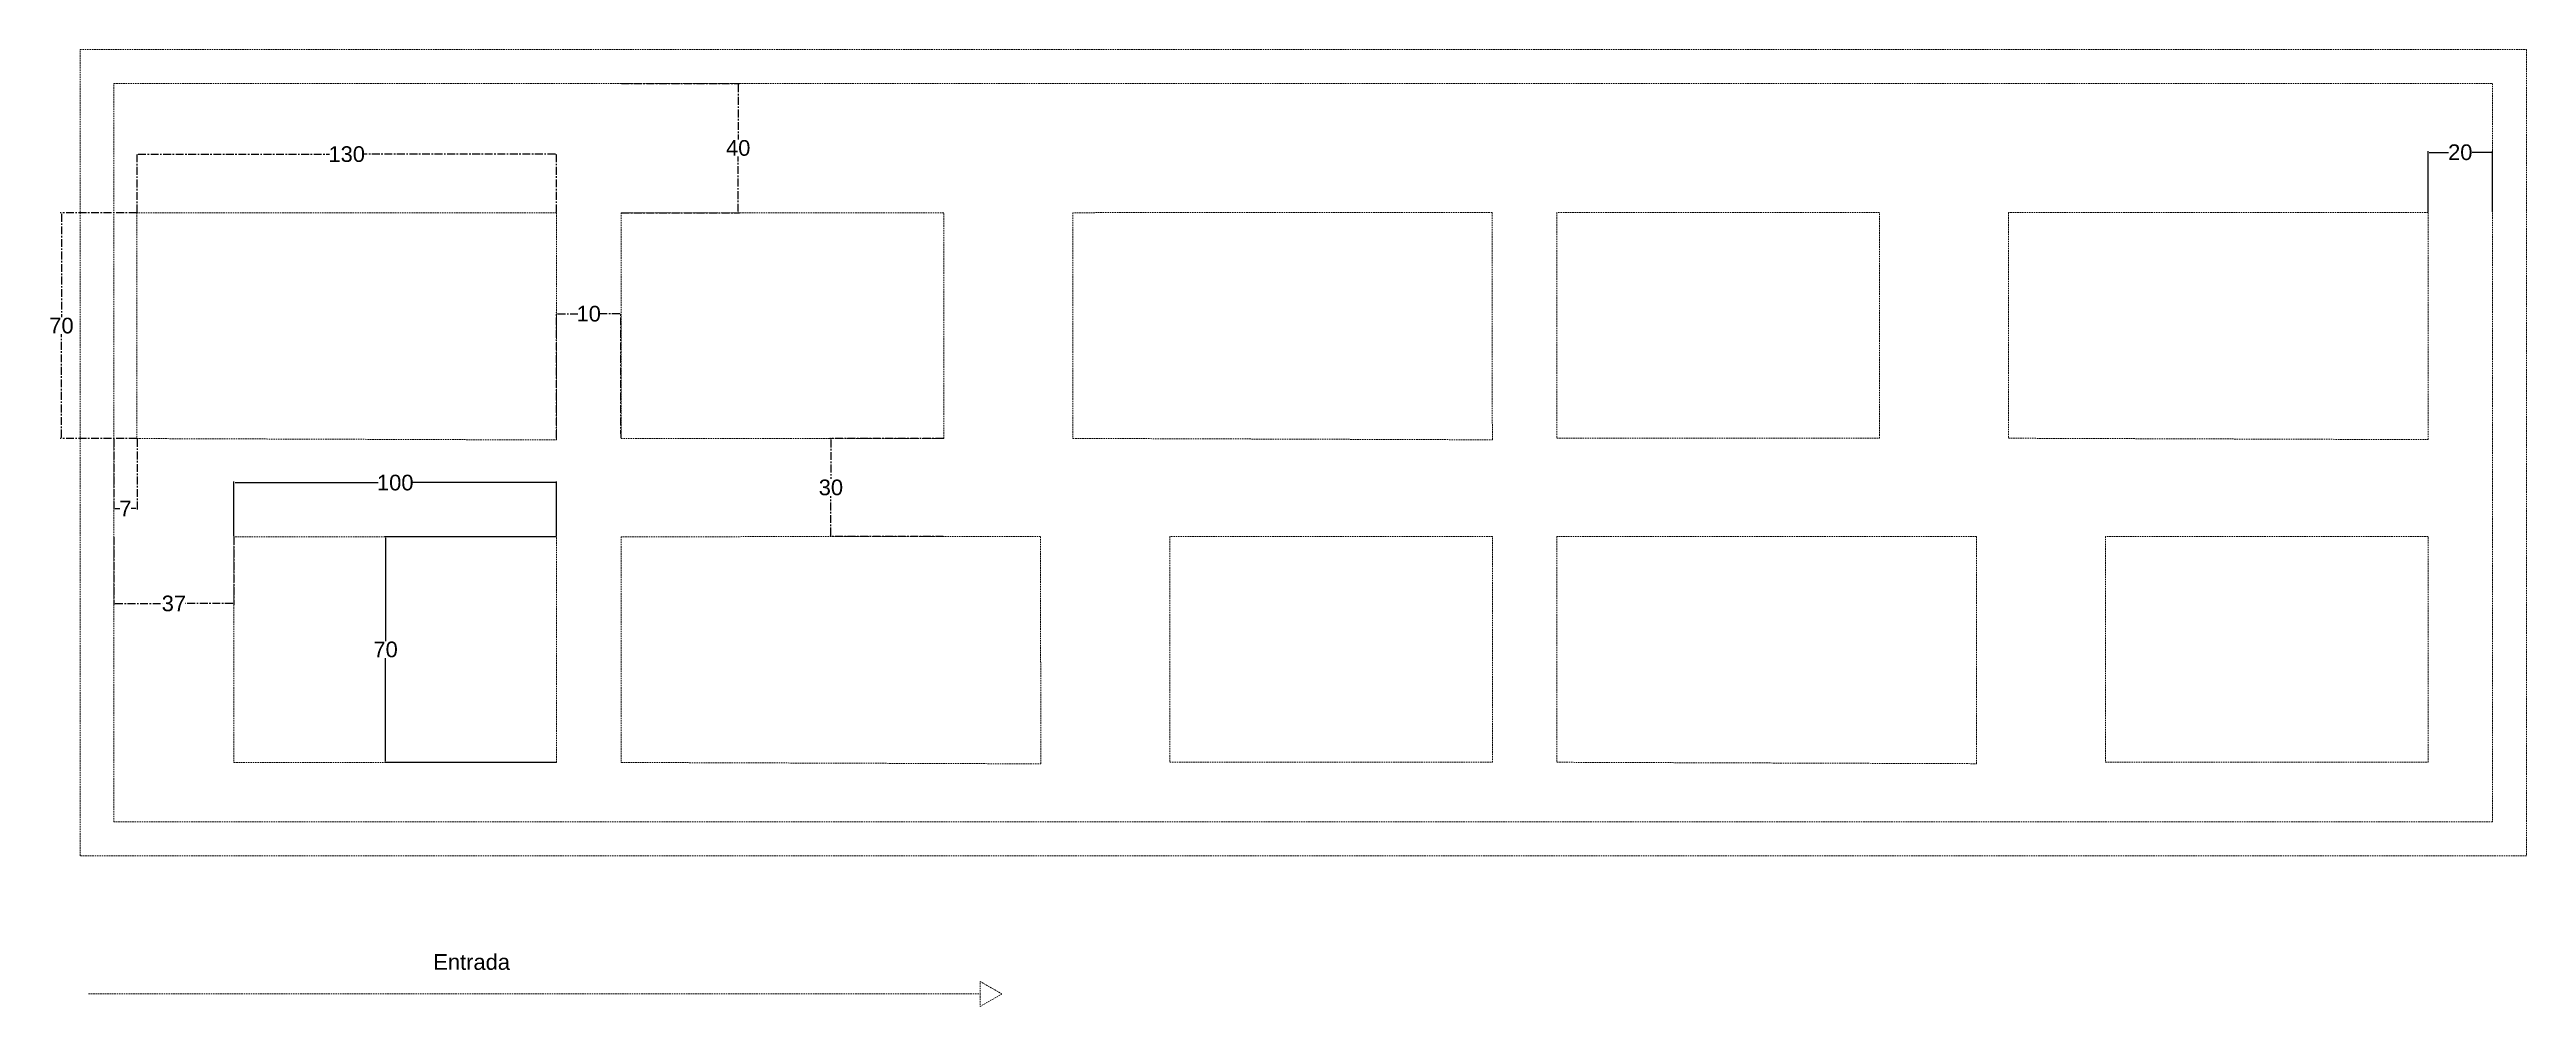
# Paper-space layout 'Layout1' of a CAD drawing. Header units: millimetres. Extents: x 4 to 399, y 35 to 188.
import ezdxf

# ---------------------------------------------------------------- set-up
doc = ezdxf.new("R2010")
doc.units = ezdxf.units.MM
doc.header["$MEASUREMENT"] = 0
doc.linetypes.add('CENTER', pattern=[2, 1.25, -0.25, 0.25, -0.25])
doc.linetypes.add('DASHED2', pattern=[0.375, 0.25, -0.125])
doc.layers.add('Aux_extension', color=220, linetype='DASHED2', lineweight=15)
doc.layers.add('Linea discontinua', color=230, linetype='CENTER', lineweight=25)
doc.layers.add('Cajetin', color=2, linetype='Continuous')
doc.layers.add('Layer1', color=40, linetype='Continuous', lineweight=50, plot=False)
doc.styles.get("Standard").update_dxf_attribs({"font": 'arial.ttf', "height": 2.5})
doc.dimstyles.get("Standard").update_dxf_attribs({"dimtxt": 0.18, "dimasz": 0.18, "dimexe": 0.18, "dimexo": 0.0625, "dimgap": 0.09, "dimtad": 0, "dimtih": 1, "dimtoh": 1, "dimdec": 4, "dimzin": 0, "dimdsep": 46, "dimtxsty": 'Standard', "dimcen": 0.09, "dimadec": 0, "dimazin": 0, "dimtfac": 1, "dimtdec": 4, "dimtofl": 0, "dimtmove": 0, "dimatfit": 3, "dimfxl": 1, "dimtolj": 1, "dimtzin": 0, "dimarcsym": 0})

# ---------------------------------------------------------------- blocks, each defined once
blk = doc.blocks.new('*D17')
at = {"layer": 'Defpoints', "color": 0, "transparency": 16777216}
for p in [(17.98, 162.01), (5.93, 125.99), (17.98, 125.99)]:
    blk.add_point(p, dxfattribs=at)
at = {"layer": 'Linea discontinua', "color": 0, "lineweight": -2, "transparency": 16777216}
for p, q in [((17.91, 162.01), (5.75, 162.01)), ((5.93, 161.83), (5.93, 145.36)), ((5.93, 126.17), (5.93, 142.63)), ((17.91, 125.99), (5.75, 125.99))]:
    blk.add_line(p, q, dxfattribs=at)
at = {"layer": 'Linea discontinua', "color": 0, "transparency": 16777216}
for points in [[(5.9, 161.83), (5.96, 161.83), (5.93, 162.01)], [(5.9, 126.17), (5.96, 126.17), (5.93, 125.99)]]:
    blk.add_solid(points, dxfattribs=at)
at = {"layer": 'Linea discontinua', "color": 0, "transparency": 16777216, "insert": (5.93, 144), "char_height": 2.5, "attachment_point": 5}
blk.add_mtext('\\A1;70', dxfattribs=at)
blk = doc.blocks.new('*D18')
at = {"layer": 'Defpoints', "color": 0, "transparency": 16777216}
for p in [(84.87, 171.36), (17.98, 162.01), (84.87, 162.03)]:
    blk.add_point(p, dxfattribs=at)
at = {"layer": 'Linea discontinua', "color": 0, "lineweight": -2, "transparency": 16777216}
for p, q in [((17.98, 162.07), (17.98, 171.54)), ((18.16, 171.36), (48.69, 171.36)), ((84.69, 171.36), (54.15, 171.36)), ((84.87, 162.09), (84.87, 171.54))]:
    blk.add_line(p, q, dxfattribs=at)
at = {"layer": 'Linea discontinua', "color": 0, "transparency": 16777216}
for points in [[(18.16, 171.39), (18.16, 171.33), (17.98, 171.36)], [(84.69, 171.39), (84.69, 171.33), (84.87, 171.36)]]:
    blk.add_solid(points, dxfattribs=at)
at = {"layer": 'Linea discontinua', "color": 0, "transparency": 16777216, "insert": (51.42, 171.36), "char_height": 2.5, "attachment_point": 5}
blk.add_mtext('\\A1;130', dxfattribs=at)
blk = doc.blocks.new('*D19')
at = {"layer": 'Defpoints', "color": 0, "transparency": 16777216}
for p in [(95.16, 182.67), (113.85, 182.67), (95.16, 162.03)]:
    blk.add_point(p, dxfattribs=at)
at = {"layer": 'Linea discontinua', "color": 0, "lineweight": -2, "transparency": 16777216}
for p, q in [((95.22, 182.67), (114.03, 182.67)), ((113.85, 182.49), (113.85, 173.72)), ((113.85, 162.21), (113.85, 170.98)), ((95.22, 162.03), (114.03, 162.03))]:
    blk.add_line(p, q, dxfattribs=at)
at = {"layer": 'Linea discontinua', "color": 0, "transparency": 16777216}
for points in [[(113.82, 182.49), (113.88, 182.49), (113.85, 182.67)], [(113.82, 162.21), (113.88, 162.21), (113.85, 162.03)]]:
    blk.add_solid(points, dxfattribs=at)
at = {"layer": 'Linea discontinua', "color": 0, "transparency": 16777216, "insert": (113.85, 172.35), "char_height": 2.5, "attachment_point": 5}
blk.add_mtext('\\A1;40', dxfattribs=at)
blk = doc.blocks.new('*D20')
at = {"layer": 'Defpoints', "color": 0, "transparency": 16777216}
for p in [(95.15, 145.9), (84.88, 126.01), (95.16, 126.01)]:
    blk.add_point(p, dxfattribs=at)
at = {"layer": 'Linea discontinua', "color": 0, "lineweight": -2, "transparency": 16777216}
for p, q in [((84.88, 126.07), (84.88, 146.08)), ((85.06, 145.9), (88.26, 145.9)), ((94.97, 145.9), (91.77, 145.9)), ((95.16, 126.08), (95.15, 146.08))]:
    blk.add_line(p, q, dxfattribs=at)
at = {"layer": 'Linea discontinua', "color": 0, "transparency": 16777216}
for points in [[(85.06, 145.93), (85.06, 145.87), (84.88, 145.9)], [(94.97, 145.93), (94.97, 145.87), (95.15, 145.9)]]:
    blk.add_solid(points, dxfattribs=at)
at = {"layer": 'Linea discontinua', "color": 0, "transparency": 16777216, "insert": (90.01, 145.9), "char_height": 2.5, "attachment_point": 5}
blk.add_mtext('\\A1;10', dxfattribs=at)
blk = doc.blocks.new('*D21')
at = {"layer": 'Defpoints', "color": 0, "transparency": 16777216}
for p in [(14.3, 110.32), (33.43, 110.32), (14.3, 99.66)]:
    blk.add_point(p, dxfattribs=at)
at = {"layer": 'Linea discontinua', "color": 0, "lineweight": -2, "transparency": 16777216}
for p, q in [((14.3, 110.26), (14.3, 99.48)), ((33.43, 110.26), (33.43, 99.48)), ((14.48, 99.66), (21.99, 99.66)), ((33.25, 99.66), (25.74, 99.66))]:
    blk.add_line(p, q, dxfattribs=at)
at = {"layer": 'Linea discontinua', "color": 0, "transparency": 16777216}
for points in [[(14.48, 99.69), (14.48, 99.63), (14.3, 99.66)], [(33.25, 99.69), (33.25, 99.63), (33.43, 99.66)]]:
    blk.add_solid(points, dxfattribs=at)
at = {"layer": 'Linea discontinua', "color": 0, "transparency": 16777216, "insert": (23.86, 99.66), "char_height": 2.5, "width": 12.0907, "attachment_point": 5}
blk.add_mtext('\\A1;37', dxfattribs=at)
blk = doc.blocks.new('*D23')
at = {"layer": 'Defpoints', "color": 0, "transparency": 16777216}
for p in [(146.62, 126.01), (128.63, 110.34), (146.62, 110.34)]:
    blk.add_point(p, dxfattribs=at)
at = {"layer": 'Linea discontinua', "color": 0, "lineweight": -2, "transparency": 16777216}
for p, q in [((146.55, 126.01), (128.45, 126.01)), ((128.63, 125.83), (128.63, 119.55)), ((128.63, 110.52), (128.63, 116.81)), ((146.55, 110.34), (128.45, 110.34))]:
    blk.add_line(p, q, dxfattribs=at)
at = {"layer": 'Linea discontinua', "color": 0, "transparency": 16777216}
for points in [[(128.6, 125.83), (128.66, 125.83), (128.63, 126.01)], [(128.6, 110.52), (128.66, 110.52), (128.63, 110.34)]]:
    blk.add_solid(points, dxfattribs=at)
at = {"layer": 'Linea discontinua', "color": 0, "transparency": 16777216, "insert": (128.63, 118.18), "char_height": 2.5, "attachment_point": 5}
blk.add_mtext('\\A1;30', dxfattribs=at)
blk = doc.blocks.new('*D25')
at = {"layer": 'Defpoints', "color": 0, "transparency": 16777216}
for p in [(14.3, 125.99), (17.98, 125.99), (14.3, 114.81)]:
    blk.add_point(p, dxfattribs=at)
at = {"layer": 'Linea discontinua', "color": 0, "lineweight": -2, "transparency": 16777216}
for p, q in [((14.3, 125.92), (14.3, 114.63)), ((17.98, 125.92), (17.98, 114.63)), ((14.48, 114.81), (15.24, 114.81)), ((17.8, 114.81), (17.04, 114.81))]:
    blk.add_line(p, q, dxfattribs=at)
at = {"layer": 'Linea discontinua', "color": 0, "transparency": 16777216}
for points in [[(14.48, 114.84), (14.48, 114.78), (14.3, 114.81)], [(17.8, 114.84), (17.8, 114.78), (17.98, 114.81)]]:
    blk.add_solid(points, dxfattribs=at)
at = {"layer": 'Linea discontinua', "color": 0, "transparency": 16777216, "insert": (16.14, 114.81), "char_height": 2.5, "attachment_point": 5}
blk.add_mtext('\\A1;7', dxfattribs=at)
blk = doc.blocks.new('*D26')
at = {"layer": 'Cajetin', "color": 0, "lineweight": -2, "transparency": 16777216}
for p, q in [((84.83, 110.32), (57.44, 110.32)), ((57.62, 110.14), (57.62, 93.68)), ((57.62, 74.49), (57.62, 90.95)), ((84.83, 74.31), (57.44, 74.31))]:
    blk.add_line(p, q, dxfattribs=at)
at = {"layer": 'Cajetin', "color": 0, "transparency": 16777216}
for points in [[(57.59, 110.14), (57.65, 110.14), (57.62, 110.32)], [(57.59, 74.49), (57.65, 74.49), (57.62, 74.31)]]:
    blk.add_solid(points, dxfattribs=at)
at = {"layer": 'Defpoints', "color": 0, "transparency": 16777216}
for p in [(84.89, 110.32), (57.62, 74.31), (84.89, 74.31)]:
    blk.add_point(p, dxfattribs=at)
at = {"layer": 'Cajetin', "color": 0, "transparency": 16777216, "insert": (57.62, 92.32), "char_height": 2.5, "attachment_point": 5}
blk.add_mtext('\\A1;70', dxfattribs=at)
blk = doc.blocks.new('*D27')
at = {"layer": 'Cajetin', "color": 0, "lineweight": -2, "transparency": 16777216}
for p, q in [((33.43, 110.39), (33.43, 119.13)), ((33.61, 118.95), (56.43, 118.95)), ((84.71, 118.95), (61.89, 118.95)), ((84.89, 110.39), (84.89, 119.13))]:
    blk.add_line(p, q, dxfattribs=at)
at = {"layer": 'Cajetin', "color": 0, "transparency": 16777216}
for points in [[(33.61, 118.98), (33.61, 118.92), (33.43, 118.95)], [(84.71, 118.98), (84.71, 118.92), (84.89, 118.95)]]:
    blk.add_solid(points, dxfattribs=at)
at = {"layer": 'Defpoints', "color": 0, "transparency": 16777216}
for p in [(84.89, 118.95), (33.43, 110.32), (84.89, 110.32)]:
    blk.add_point(p, dxfattribs=at)
at = {"layer": 'Cajetin', "color": 0, "transparency": 16777216, "insert": (59.16, 118.95), "char_height": 2.5, "attachment_point": 5}
blk.add_mtext('\\A1;100', dxfattribs=at)
blk = doc.blocks.new('*D28')
at = {"layer": 'Cajetin', "color": 0, "lineweight": -2, "transparency": 16777216}
for p, q in [((383.31, 162.15), (383.31, 171.84)), ((383.49, 171.66), (386.56, 171.66)), ((393.42, 171.66), (390.35, 171.66)), ((393.6, 162.15), (393.6, 171.84))]:
    blk.add_line(p, q, dxfattribs=at)
at = {"layer": 'Cajetin', "color": 0, "transparency": 16777216}
for points in [[(383.49, 171.69), (383.49, 171.63), (383.31, 171.66)], [(393.42, 171.69), (393.42, 171.63), (393.6, 171.66)]]:
    blk.add_solid(points, dxfattribs=at)
at = {"layer": 'Defpoints', "color": 0, "transparency": 16777216}
for p in [(393.6, 171.66), (383.31, 162.08), (393.6, 162.09)]:
    blk.add_point(p, dxfattribs=at)
at = {"layer": 'Cajetin', "color": 0, "transparency": 16777216, "insert": (388.45, 171.66), "char_height": 2.5, "attachment_point": 5}
blk.add_mtext('\\A1;20', dxfattribs=at)

psp = doc.layouts.get("Layout1")

# ---------------------------------------------------------------- linework, layer by layer
at = {"layer": 'Aux_extension'}
for p, q in [((84.86932, 162.03153), (17.97685, 162.00604)), ((17.97685, 162.00604), (17.97685, 125.98701)), ((84.88314, 125.76159), (84.86932, 162.03153)), ((146.61622, 162.03153), (95.16047, 162.03153)), ((95.16047, 162.03153), (95.16047, 126.01251)), ((146.61622, 126.01251), (146.61622, 162.03153)), ((234.09098, 162.05703), (167.19852, 162.03153)), ((167.19852, 162.03153), (167.19852, 126.01251)), ((234.10481, 125.78708), (234.09098, 162.05703)), ((295.83788, 162.05703), (244.38213, 162.05703)), ((244.38213, 162.05703), (244.38213, 126.03801)), ((295.83788, 126.03801), (295.83788, 162.05703)), ((383.31265, 162.08253), (316.42018, 162.05703)), ((316.42018, 162.05703), (316.42018, 126.03801)), ((383.32648, 125.81258), (383.31265, 162.08253)), ((17.97685, 125.98701), (84.88314, 125.76159)), ((95.16047, 126.01251), (146.61622, 126.01251)), ((167.19852, 126.01251), (234.10481, 125.78708)), ((244.38213, 126.03801), (295.83788, 126.03801)), ((316.42018, 126.03801), (383.32648, 125.81258)), ((84.88903, 110.32486), (33.43328, 110.32486)), ((33.43328, 110.32486), (33.43328, 74.30584)), ((84.88903, 74.30584), (84.88903, 110.32486)), ((162.07265, 110.35036), (95.18018, 110.32486)), ((95.18018, 110.32486), (95.18018, 74.30584)), ((162.08647, 74.08041), (162.07265, 110.35036)), ((234.11069, 110.35036), (182.65494, 110.35036)), ((182.65494, 110.35036), (182.65494, 74.33134)), ((234.11069, 74.33134), (234.11069, 110.35036)), ((311.29431, 110.37586), (244.40184, 110.35036)), ((244.40184, 110.35036), (244.40184, 74.33134)), ((311.30814, 74.10591), (311.29431, 110.37586)), ((383.33236, 110.37586), (331.87661, 110.37586)), ((331.87661, 110.37586), (331.87661, 74.35684)), ((383.33236, 74.35684), (383.33236, 110.37586)), ((33.43328, 74.30584), (84.88903, 74.30584)), ((95.18018, 74.30584), (162.08647, 74.08041)), ((182.65494, 74.33134), (234.11069, 74.33134)), ((244.40184, 74.33134), (311.30814, 74.10591)), ((331.87661, 74.35684), (383.33236, 74.35684)), ((10.23951, 37.36152), (152.41868, 37.36152)), ((152.41868, 37.36152), (152.41868, 39.36152)), ((152.41868, 39.36152), (155.89871, 37.36152)), ((152.41868, 37.36152), (152.41868, 35.36152)), ((152.41868, 35.36152), (155.89871, 37.36152))]:
    psp.add_line(p, q, dxfattribs=at)
for points in [[(178.73226, 188.06865), (399.00776, 188.06865), (399.00776, 59.40306), (178.73226, 59.40306), (8.89367, 59.40306), (8.89367, 188.06865)], [(14.29652, 64.80591), (14.29652, 182.6658), (178.73226, 182.6658), (393.6038, 182.6647), (393.6038, 64.80701), (178.73226, 64.80591)]]:
    psp.add_lwpolyline(points, close=True, dxfattribs=at)

# ---------------------------------------------------------------- texts
at = {"layer": 'Layer1', "insert": (65.22718, 43.71217), "char_height": 2.5, "attachment_point": 1}
psp.add_mtext_dynamic_manual_height_columns('Entrada', width=59.1038779, gutter_width=12.5, heights=[0], dxfattribs=at)

# ---------------------------------------------------------------- dimensions: what is measured, and where the dimension line sits
at = {"layer": 'Cajetin'}
dim = psp.add_aligned_dim(p1=(383.31265, 162.08253), p2=(393.6038, 162.08645), distance=9.57603, text='20', dimstyle='Standard', dxfattribs=at)
dim.commit()
dim.dimension.update_dxf_attribs({"geometry": '*D28', "text_midpoint": (388.45458, 171.66052)})
dim = psp.add_linear_dim(base=(84.88903, 118.9516), p1=(33.43328, 110.32486), p2=(84.88903, 110.32486), text='100', dimstyle='Standard', dxfattribs=at)
dim.commit()
dim.dimension.update_dxf_attribs({"geometry": '*D27', "text_midpoint": (59.16115, 118.9516)})
dim = psp.add_linear_dim(base=(57.62481, 74.30584), p1=(84.88903, 110.32486), p2=(84.88903, 74.30584), angle=90, text='70', dimstyle='Standard', dxfattribs=at)
dim.commit()
dim.dimension.update_dxf_attribs({"geometry": '*D26', "text_midpoint": (57.62481, 92.31535)})
at = {"layer": 'Linea discontinua'}
for base, p1, p2, text, picture, middle in [((113.85057, 182.6658), (95.16047, 162.03153), (95.16047, 182.6658), '40', '*D19', (113.85057, 172.34867)), ((128.62641, 110.34447), (146.61622, 126.01251), (146.61622, 110.34447), '30', '*D23', (128.62641, 118.17849))]:
    dim = psp.add_linear_dim(base=base, p1=p1, p2=p2, angle=90, text=text, dimstyle='Standard', dxfattribs=at)
    dim.commit()
    dim.dimension.update_dxf_attribs({"geometry": picture, "text_midpoint": middle})
for base, p1, p2, text, picture, middle in [((84.86932, 171.36212), (17.97685, 162.00604), (84.86932, 162.03153), '130', '*D18', (51.42308, 171.36212)), ((14.29652, 114.81423), (17.97685, 125.98701), (14.29652, 125.98701), '7', '*D25', (16.13669, 114.81423)), ((14.29652, 99.66408), (33.43328, 110.32486), (14.29652, 110.32486), '37', '*D21', (23.8649, 99.66408))]:
    dim = psp.add_linear_dim(base=base, p1=p1, p2=p2, text=text, dimstyle='Standard', dxfattribs=at)
    dim.commit()
    dim.dimension.update_dxf_attribs({"geometry": picture, "text_midpoint": middle})
dim = psp.add_linear_dim(base=(5.9261, 125.98701), p1=(17.97685, 162.00604), p2=(17.97685, 125.98701), angle=90, text='70', dimstyle='Standard', dxfattribs=at)
dim.commit()
dim.dimension.update_dxf_attribs({"geometry": '*D17', "text_midpoint": (5.9261, 143.99652), "dimtype": 160})
dim = psp.add_aligned_dim(p1=(84.88305, 126.00859), p2=(95.16047, 126.01251), distance=19.88726, text='10', dimstyle='Standard', dxfattribs=at)
dim.commit()
dim.dimension.update_dxf_attribs({"geometry": '*D20', "text_midpoint": (90.01418, 145.89781)})

doc.saveas('drawing.dxf')
